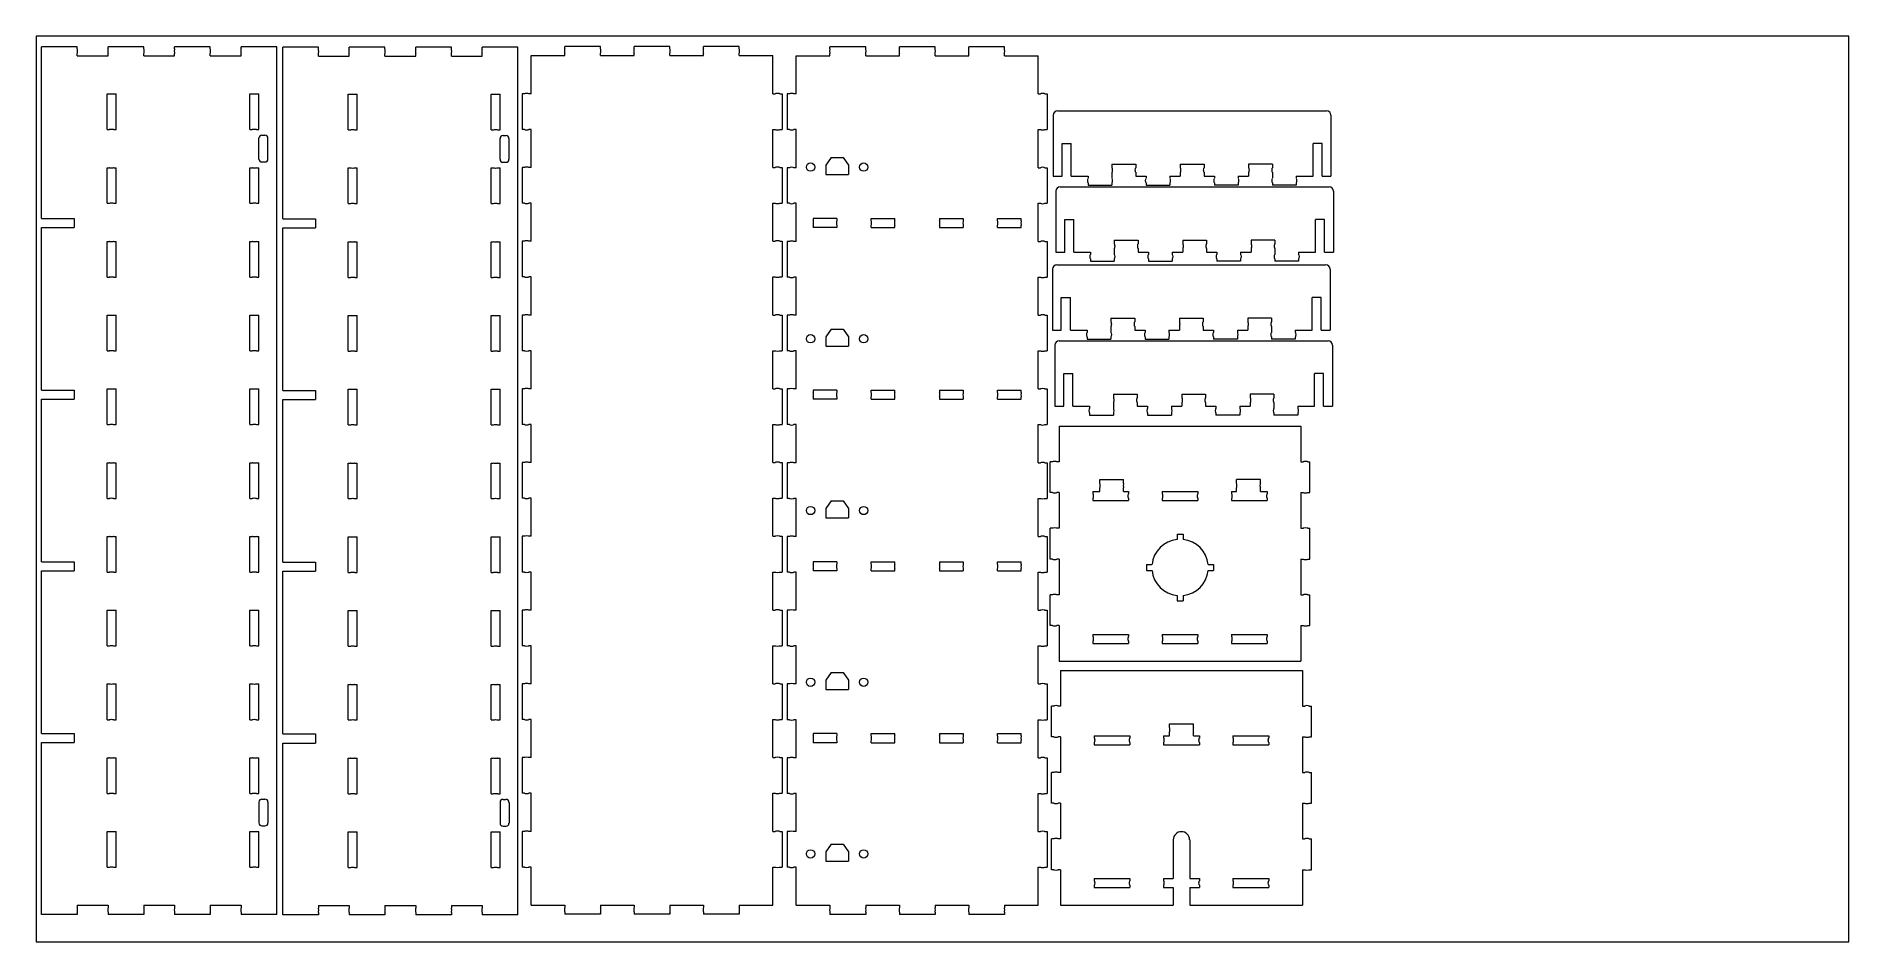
# Paper-space layout '1 Charger - V1' of a CAD drawing. Header units: inches. Extents: x 0 to 24, y 0 to 12.
# The model-space entities are those that its viewports show. They can reach past a viewport. Long polylines and large blocks are cut down to what shows.
import ezdxf

# ---------------------------------------------------------------- set-up
doc = ezdxf.new("R2010")
doc.units = ezdxf.units.IN
doc.header["$LTSCALE"] = 0.5
doc.header["$MEASUREMENT"] = 0
doc.layers.add('Visible', color=1, linetype='Continuous', lineweight=13)

msp = doc.modelspace()

# ---------------------------------------------------------------- linework, layer by layer
at = {"layer": 'Visible'}
for p, q in [((1.047, 11.861), (0.575, 11.861)), ((0.575, 9.586), (0.575, 11.861)), ((1.047, 11.832), (1.047, 11.861)), ((1.047, 11.741), (1.047, 11.773)), ((1.455, 11.832), (1.455, 11.861)), ((1.928, 11.861), (1.455, 11.861)), ((1.455, 11.741), (1.455, 11.773)), ((1.928, 11.832), (1.928, 11.861)), ((1.928, 11.741), (1.928, 11.773)), ((2.336, 11.832), (2.336, 11.861)), ((2.808, 11.861), (2.336, 11.861)), ((2.336, 11.741), (2.336, 11.773)), ((2.808, 11.832), (2.808, 11.861)), ((2.808, 11.741), (2.808, 11.773)), ((3.217, 11.832), (3.217, 11.861)), ((3.689, 11.861), (3.217, 11.861)), ((3.217, 11.741), (3.217, 11.773)), ((3.689, 0.363), (3.689, 11.861)), ((4.24, 11.857), (3.768, 11.857)), ((3.768, 9.581), (3.768, 11.857)), ((4.24, 11.827), (4.24, 11.857)), ((4.24, 11.737), (4.24, 11.768)), ((4.648, 11.827), (4.648, 11.857)), ((5.121, 11.857), (4.648, 11.857)), ((4.648, 11.737), (4.648, 11.768)), ((5.121, 11.827), (5.121, 11.857)), ((5.121, 11.737), (5.121, 11.768)), ((5.529, 11.827), (5.529, 11.857)), ((6.001, 11.857), (5.529, 11.857)), ((5.529, 11.737), (5.529, 11.768)), ((6.001, 11.827), (6.001, 11.857)), ((6.001, 11.737), (6.001, 11.768)), ((6.409, 11.827), (6.409, 11.857)), ((6.882, 11.857), (6.409, 11.857)), ((6.409, 11.737), (6.409, 11.768)), ((6.882, 0.359), (6.882, 11.857)), ((7.504, 11.834), (7.504, 11.863)), ((7.976, 11.863), (7.504, 11.863)), ((7.504, 11.743), (7.504, 11.774)), ((7.976, 11.834), (7.976, 11.863)), ((7.976, 11.743), (7.976, 11.774)), ((8.422, 11.834), (8.422, 11.863)), ((8.894, 11.863), (8.422, 11.863)), ((8.422, 11.743), (8.422, 11.774)), ((8.894, 11.834), (8.894, 11.863)), ((8.894, 11.743), (8.894, 11.774)), ((9.34, 11.834), (9.34, 11.863)), ((9.813, 11.863), (9.34, 11.863)), ((9.34, 11.743), (9.34, 11.774)), ((9.813, 11.834), (9.813, 11.863)), ((9.813, 11.743), (9.813, 11.774)), ((11.014, 11.831), (11.014, 11.861)), ((11.487, 11.861), (11.014, 11.861)), ((11.014, 11.741), (11.014, 11.772)), ((11.487, 11.831), (11.487, 11.861)), ((11.487, 11.741), (11.487, 11.772)), ((11.933, 11.831), (11.933, 11.861)), ((12.405, 11.861), (11.933, 11.861)), ((11.933, 11.741), (11.933, 11.772)), ((12.405, 11.831), (12.405, 11.861)), ((12.405, 11.741), (12.405, 11.772)), ((12.851, 11.831), (12.851, 11.861)), ((13.323, 11.861), (12.851, 11.861)), ((12.851, 11.741), (12.851, 11.772)), ((13.323, 11.831), (13.323, 11.861)), ((13.323, 11.741), (13.323, 11.772)), ((1.047, 11.741), (1.455, 11.741)), ((1.928, 11.741), (2.336, 11.741)), ((2.808, 11.741), (3.217, 11.741)), ((4.24, 11.737), (4.648, 11.737)), ((5.121, 11.737), (5.529, 11.737)), ((6.001, 11.737), (6.409, 11.737)), ((7.058, 11.238), (7.058, 11.743)), ((7.058, 11.743), (7.504, 11.743)), ((7.976, 11.743), (8.422, 11.743)), ((8.894, 11.743), (9.34, 11.743)), ((9.813, 11.743), (10.258, 11.743)), ((10.258, 11.238), (10.258, 11.743)), ((10.568, 11.236), (10.568, 11.741)), ((10.568, 11.741), (11.014, 11.741)), ((11.487, 11.741), (11.933, 11.741)), ((12.405, 11.741), (12.851, 11.741)), ((13.323, 11.741), (13.769, 11.741)), ((13.769, 11.236), (13.769, 11.741)), ((1.441, 11.236), (1.472, 11.236)), ((1.441, 10.764), (1.441, 11.236)), ((1.531, 11.236), (1.561, 11.236)), ((1.561, 10.764), (1.561, 11.236)), ((3.333, 11.236), (3.363, 11.236)), ((3.333, 10.764), (3.333, 11.236)), ((3.422, 11.236), (3.453, 11.236)), ((3.453, 10.764), (3.453, 11.236)), ((4.634, 11.232), (4.664, 11.232)), ((4.634, 10.759), (4.634, 11.232)), ((4.723, 11.232), (4.754, 11.232)), ((4.754, 10.759), (4.754, 11.232)), ((6.526, 11.232), (6.556, 11.232)), ((6.526, 10.759), (6.526, 11.232)), ((6.615, 11.232), (6.646, 11.232)), ((6.646, 10.759), (6.646, 11.232)), ((6.938, 11.238), (6.938, 10.765)), ((6.967, 11.238), (6.938, 11.238)), ((7.058, 11.238), (7.026, 11.238)), ((10.258, 11.238), (10.29, 11.238)), ((10.349, 11.238), (10.379, 11.238)), ((10.379, 11.238), (10.379, 10.765)), ((10.448, 11.236), (10.448, 10.763)), ((10.478, 11.236), (10.448, 11.236)), ((10.568, 11.236), (10.537, 11.236)), ((13.769, 11.236), (13.801, 11.236)), ((13.86, 11.236), (13.889, 11.236)), ((13.889, 11.236), (13.889, 10.763)), ((13.971, 10.954), (13.971, 10.147)), ((14.03, 11.013), (17.589, 11.013)), ((17.648, 10.954), (17.648, 10.147)), ((1.441, 10.764), (1.472, 10.764)), ((1.531, 10.764), (1.561, 10.764)), ((3.333, 10.764), (3.363, 10.764)), ((3.422, 10.764), (3.453, 10.764)), ((3.453, 10.373), (3.453, 10.649)), ((3.492, 10.688), (3.532, 10.688)), ((3.571, 10.373), (3.571, 10.649)), ((4.634, 10.759), (4.664, 10.759)), ((4.723, 10.759), (4.754, 10.759)), ((6.526, 10.759), (6.556, 10.759)), ((6.615, 10.759), (6.646, 10.759)), ((6.646, 10.369), (6.646, 10.644)), ((6.685, 10.684), (6.724, 10.684)), ((6.764, 10.369), (6.764, 10.644)), ((6.967, 10.765), (6.938, 10.765)), ((7.058, 10.765), (7.026, 10.765)), ((7.058, 10.26), (7.058, 10.765)), ((10.258, 10.765), (10.29, 10.765)), ((10.258, 10.26), (10.258, 10.765)), ((10.349, 10.765), (10.379, 10.765)), ((10.478, 10.763), (10.448, 10.763)), ((10.568, 10.763), (10.537, 10.763)), ((10.568, 10.258), (10.568, 10.763)), ((13.769, 10.763), (13.801, 10.763)), ((13.769, 10.258), (13.769, 10.763)), ((13.86, 10.763), (13.889, 10.763)), ((14.089, 10.58), (14.209, 10.58)), ((14.089, 10.147), (14.089, 10.58)), ((14.209, 10.147), (14.209, 10.58)), ((17.53, 10.58), (17.41, 10.58)), ((17.41, 10.147), (17.41, 10.58)), ((17.53, 10.147), (17.53, 10.58)), ((3.492, 10.334), (3.532, 10.334)), ((6.685, 10.33), (6.724, 10.33)), ((11.03, 10.395), (10.959, 10.293)), ((11.03, 10.395), (11.187, 10.395)), ((11.187, 10.395), (11.258, 10.293)), ((1.441, 10.258), (1.472, 10.258)), ((1.441, 9.786), (1.441, 10.258)), ((1.531, 10.258), (1.561, 10.258)), ((1.561, 9.786), (1.561, 10.258)), ((3.333, 10.258), (3.363, 10.258)), ((3.333, 9.786), (3.333, 10.258)), ((3.422, 10.258), (3.453, 10.258)), ((3.453, 9.786), (3.453, 10.258)), ((4.634, 10.254), (4.664, 10.254)), ((4.634, 9.782), (4.634, 10.254)), ((4.723, 10.254), (4.754, 10.254)), ((4.754, 9.782), (4.754, 10.254)), ((6.526, 10.254), (6.556, 10.254)), ((6.526, 9.782), (6.526, 10.254)), ((6.615, 10.254), (6.646, 10.254)), ((6.646, 9.782), (6.646, 10.254)), ((6.938, 10.26), (6.938, 9.788)), ((6.967, 10.26), (6.938, 10.26)), ((7.058, 10.26), (7.026, 10.26)), ((10.258, 10.26), (10.29, 10.26)), ((10.349, 10.26), (10.379, 10.26)), ((10.379, 10.26), (10.379, 9.788)), ((10.448, 10.258), (10.448, 9.786)), ((10.478, 10.258), (10.448, 10.258)), ((10.568, 10.258), (10.537, 10.258)), ((10.959, 10.293), (10.959, 10.169)), ((10.959, 10.169), (11.258, 10.169)), ((11.258, 10.293), (11.258, 10.169)), ((13.769, 10.258), (13.801, 10.258)), ((13.86, 10.258), (13.889, 10.258)), ((13.889, 10.258), (13.889, 9.786)), ((13.971, 10.147), (14.089, 10.147)), ((14.209, 10.147), (14.432, 10.147)), ((14.432, 10.147), (14.432, 10.117)), ((14.747, 10.305), (15.062, 10.305)), ((14.747, 10.305), (14.747, 10.256)), ((14.747, 10.197), (14.747, 10.117)), ((15.062, 10.305), (15.062, 10.256)), ((15.062, 10.197), (15.062, 10.147)), ((15.062, 10.147), (15.199, 10.147)), ((15.199, 10.147), (15.199, 10.117)), ((15.514, 10.147), (15.514, 10.117)), ((15.514, 10.147), (15.652, 10.147)), ((15.652, 10.305), (15.967, 10.305)), ((15.652, 10.305), (15.652, 10.256)), ((15.652, 10.197), (15.652, 10.147)), ((15.967, 10.305), (15.967, 10.256)), ((15.967, 10.197), (15.967, 10.147)), ((15.967, 10.147), (16.105, 10.147)), ((16.105, 10.147), (16.105, 10.117)), ((16.42, 10.147), (16.42, 10.117)), ((16.42, 10.147), (16.558, 10.147)), ((16.873, 10.305), (16.558, 10.305)), ((16.558, 10.305), (16.558, 10.256)), ((16.558, 10.197), (16.558, 10.147)), ((16.873, 10.305), (16.873, 10.256)), ((16.873, 10.197), (16.873, 10.117)), ((17.188, 10.147), (17.188, 10.117)), ((17.188, 10.147), (17.41, 10.147)), ((17.53, 10.147), (17.648, 10.147)), ((14.004, 9.946), (14.004, 9.139)), ((14.063, 10.005), (17.622, 10.005)), ((14.432, 10.058), (14.432, 10.027)), ((14.432, 10.027), (14.747, 10.027)), ((14.747, 10.058), (14.747, 10.027)), ((15.199, 10.058), (15.199, 10.027)), ((15.199, 10.027), (15.514, 10.027)), ((15.514, 10.058), (15.514, 10.027)), ((16.105, 10.058), (16.105, 10.027)), ((16.42, 10.027), (16.105, 10.027)), ((16.42, 10.058), (16.42, 10.027)), ((16.873, 10.058), (16.873, 10.027)), ((17.188, 10.027), (16.873, 10.027)), ((17.188, 10.058), (17.188, 10.027)), ((17.681, 9.946), (17.681, 9.139)), ((1.441, 9.786), (1.472, 9.786)), ((1.531, 9.786), (1.561, 9.786)), ((3.333, 9.786), (3.363, 9.786)), ((3.422, 9.786), (3.453, 9.786)), ((4.634, 9.782), (4.664, 9.782)), ((4.723, 9.782), (4.754, 9.782)), ((6.526, 9.782), (6.556, 9.782)), ((6.615, 9.782), (6.646, 9.782)), ((6.967, 9.788), (6.938, 9.788)), ((7.058, 9.788), (7.026, 9.788)), ((7.058, 9.283), (7.058, 9.788)), ((10.258, 9.788), (10.29, 9.788)), ((10.258, 9.283), (10.258, 9.788)), ((10.349, 9.788), (10.379, 9.788)), ((10.478, 9.786), (10.448, 9.786)), ((10.568, 9.786), (10.537, 9.786)), ((10.568, 9.281), (10.568, 9.786)), ((13.769, 9.786), (13.801, 9.786)), ((13.769, 9.281), (13.769, 9.786)), ((13.86, 9.786), (13.889, 9.786)), ((0.575, 9.586), (1.008, 9.586)), ((0.575, 7.31), (0.575, 9.465)), ((0.575, 9.465), (1.008, 9.465)), ((1.008, 9.586), (1.008, 9.465)), ((3.768, 9.581), (4.201, 9.581)), ((3.768, 7.306), (3.768, 9.461)), ((3.768, 9.461), (4.201, 9.461)), ((4.201, 9.581), (4.201, 9.461)), ((11.106, 9.585), (10.791, 9.585)), ((10.791, 9.585), (10.791, 9.555)), ((10.791, 9.496), (10.791, 9.465)), ((11.106, 9.465), (10.791, 9.465)), ((11.106, 9.585), (11.106, 9.555)), ((11.106, 9.496), (11.106, 9.465)), ((11.559, 9.585), (11.873, 9.585)), ((11.559, 9.555), (11.559, 9.585)), ((11.559, 9.465), (11.559, 9.496)), ((11.559, 9.465), (11.873, 9.465)), ((11.873, 9.555), (11.873, 9.585)), ((11.873, 9.465), (11.873, 9.496)), ((12.464, 9.585), (12.779, 9.585)), ((12.464, 9.585), (12.464, 9.555)), ((12.464, 9.496), (12.464, 9.465)), ((12.464, 9.465), (12.779, 9.465)), ((12.779, 9.585), (12.779, 9.555)), ((12.779, 9.496), (12.779, 9.465)), ((13.232, 9.585), (13.547, 9.585)), ((13.232, 9.555), (13.232, 9.585)), ((13.232, 9.465), (13.232, 9.496)), ((13.232, 9.465), (13.547, 9.465)), ((13.547, 9.555), (13.547, 9.585)), ((13.547, 9.465), (13.547, 9.496)), ((14.122, 9.572), (14.242, 9.572)), ((14.122, 9.139), (14.122, 9.572)), ((14.242, 9.139), (14.242, 9.572)), ((17.563, 9.572), (17.442, 9.572)), ((17.442, 9.139), (17.442, 9.572)), ((17.563, 9.139), (17.563, 9.572)), ((1.441, 9.281), (1.472, 9.281)), ((1.441, 8.808), (1.441, 9.281)), ((1.531, 9.281), (1.561, 9.281)), ((1.561, 8.808), (1.561, 9.281)), ((3.333, 9.281), (3.363, 9.281)), ((3.333, 8.808), (3.333, 9.281)), ((3.422, 9.281), (3.453, 9.281)), ((3.453, 8.808), (3.453, 9.281)), ((4.634, 9.277), (4.664, 9.277)), ((4.634, 8.804), (4.634, 9.277)), ((4.723, 9.277), (4.754, 9.277)), ((4.754, 8.804), (4.754, 9.277)), ((6.526, 9.277), (6.556, 9.277)), ((6.526, 8.804), (6.526, 9.277)), ((6.615, 9.277), (6.646, 9.277)), ((6.646, 8.804), (6.646, 9.277)), ((6.938, 9.283), (6.938, 8.81)), ((6.967, 9.283), (6.938, 9.283)), ((7.058, 9.283), (7.026, 9.283)), ((10.258, 9.283), (10.29, 9.283)), ((10.349, 9.283), (10.379, 9.283)), ((10.379, 9.283), (10.379, 8.81)), ((10.448, 9.281), (10.448, 8.808)), ((10.478, 9.281), (10.448, 9.281)), ((10.568, 9.281), (10.537, 9.281)), ((13.769, 9.281), (13.801, 9.281)), ((13.86, 9.281), (13.889, 9.281)), ((13.889, 9.281), (13.889, 8.808)), ((14.004, 9.139), (14.122, 9.139)), ((14.242, 9.139), (14.464, 9.139)), ((14.464, 9.139), (14.464, 9.109)), ((14.779, 9.297), (15.094, 9.297)), ((14.779, 9.297), (14.779, 9.248)), ((14.779, 9.188), (14.779, 9.109)), ((15.094, 9.297), (15.094, 9.248)), ((15.094, 9.188), (15.094, 9.139)), ((15.094, 9.139), (15.232, 9.139)), ((15.232, 9.139), (15.232, 9.109)), ((15.547, 9.139), (15.547, 9.109)), ((15.547, 9.139), (15.685, 9.139)), ((15.685, 9.297), (16, 9.297)), ((15.685, 9.297), (15.685, 9.248)), ((15.685, 9.188), (15.685, 9.139)), ((16, 9.297), (16, 9.248)), ((16, 9.188), (16, 9.139)), ((16, 9.139), (16.137, 9.139)), ((16.137, 9.139), (16.137, 9.109)), ((16.452, 9.139), (16.452, 9.109)), ((16.452, 9.139), (16.59, 9.139)), ((16.905, 9.297), (16.59, 9.297)), ((16.59, 9.297), (16.59, 9.248)), ((16.59, 9.188), (16.59, 9.139)), ((16.905, 9.297), (16.905, 9.248)), ((16.905, 9.188), (16.905, 9.109)), ((17.22, 9.139), (17.22, 9.109)), ((17.22, 9.139), (17.442, 9.139)), ((17.563, 9.139), (17.681, 9.139)), ((13.959, 8.913), (13.959, 8.106)), ((14.018, 8.972), (17.577, 8.972)), ((14.464, 9.05), (14.464, 9.019)), ((14.464, 9.019), (14.779, 9.019)), ((14.779, 9.05), (14.779, 9.019)), ((15.232, 9.05), (15.232, 9.019)), ((15.232, 9.019), (15.547, 9.019)), ((15.547, 9.05), (15.547, 9.019)), ((16.137, 9.05), (16.137, 9.019)), ((16.452, 9.019), (16.137, 9.019)), ((16.452, 9.05), (16.452, 9.019)), ((16.905, 9.05), (16.905, 9.019)), ((17.22, 9.019), (16.905, 9.019)), ((17.22, 9.05), (17.22, 9.019)), ((17.636, 8.913), (17.636, 8.106)), ((1.441, 8.808), (1.472, 8.808)), ((1.531, 8.808), (1.561, 8.808)), ((3.333, 8.808), (3.363, 8.808)), ((3.422, 8.808), (3.453, 8.808)), ((4.634, 8.804), (4.664, 8.804)), ((4.723, 8.804), (4.754, 8.804)), ((6.526, 8.804), (6.556, 8.804)), ((6.615, 8.804), (6.646, 8.804)), ((6.967, 8.81), (6.938, 8.81)), ((7.058, 8.81), (7.026, 8.81)), ((7.058, 8.305), (7.058, 8.81)), ((10.258, 8.81), (10.29, 8.81)), ((10.258, 8.305), (10.258, 8.81)), ((10.349, 8.81), (10.379, 8.81)), ((10.478, 8.808), (10.448, 8.808)), ((10.568, 8.808), (10.537, 8.808)), ((10.568, 8.303), (10.568, 8.808)), ((13.769, 8.808), (13.801, 8.808)), ((13.769, 8.303), (13.769, 8.808)), ((13.86, 8.808), (13.889, 8.808)), ((14.077, 8.539), (14.197, 8.539)), ((14.077, 8.106), (14.077, 8.539)), ((14.197, 8.106), (14.197, 8.539)), ((17.518, 8.539), (17.398, 8.539)), ((17.398, 8.106), (17.398, 8.539)), ((17.518, 8.106), (17.518, 8.539)), ((1.441, 8.303), (1.472, 8.303)), ((1.441, 7.831), (1.441, 8.303)), ((1.531, 8.303), (1.561, 8.303)), ((1.561, 7.831), (1.561, 8.303)), ((3.333, 8.303), (3.363, 8.303)), ((3.333, 7.831), (3.333, 8.303)), ((3.422, 8.303), (3.453, 8.303)), ((3.453, 7.831), (3.453, 8.303)), ((4.634, 8.299), (4.664, 8.299)), ((4.634, 7.827), (4.634, 8.299)), ((4.723, 8.299), (4.754, 8.299)), ((4.754, 7.827), (4.754, 8.299)), ((6.526, 8.299), (6.556, 8.299)), ((6.526, 7.827), (6.526, 8.299)), ((6.615, 8.299), (6.646, 8.299)), ((6.646, 7.827), (6.646, 8.299)), ((6.938, 8.305), (6.938, 7.833)), ((6.967, 8.305), (6.938, 8.305)), ((7.058, 8.305), (7.026, 8.305)), ((10.258, 8.305), (10.29, 8.305)), ((10.349, 8.305), (10.379, 8.305)), ((10.379, 8.305), (10.379, 7.833)), ((10.448, 8.303), (10.448, 7.831)), ((10.478, 8.303), (10.448, 8.303)), ((10.568, 8.303), (10.537, 8.303)), ((13.769, 8.303), (13.801, 8.303)), ((13.86, 8.303), (13.889, 8.303)), ((13.889, 8.303), (13.889, 7.831)), ((14.735, 8.264), (15.05, 8.264)), ((14.735, 8.264), (14.735, 8.215)), ((15.05, 8.264), (15.05, 8.215)), ((15.64, 8.264), (15.955, 8.264)), ((15.64, 8.264), (15.64, 8.215)), ((15.955, 8.264), (15.955, 8.215)), ((16.861, 8.264), (16.546, 8.264)), ((16.546, 8.264), (16.546, 8.215)), ((16.861, 8.264), (16.861, 8.215)), ((11.03, 8.12), (10.959, 8.017)), ((10.959, 8.017), (10.959, 7.893)), ((11.03, 8.12), (11.187, 8.12)), ((11.187, 8.12), (11.258, 8.017)), ((11.258, 8.017), (11.258, 7.893)), ((13.959, 8.106), (14.077, 8.106)), ((14.051, 7.964), (17.61, 7.964)), ((14.197, 8.106), (14.42, 8.106)), ((14.42, 8.106), (14.42, 8.076)), ((14.42, 8.017), (14.42, 7.986)), ((14.42, 7.986), (14.735, 7.986)), ((14.735, 8.155), (14.735, 8.076)), ((14.735, 8.017), (14.735, 7.986)), ((15.05, 8.155), (15.05, 8.106)), ((15.05, 8.106), (15.187, 8.106)), ((15.187, 8.106), (15.187, 8.076)), ((15.187, 8.017), (15.187, 7.986)), ((15.187, 7.986), (15.502, 7.986)), ((15.502, 8.106), (15.502, 8.076)), ((15.502, 8.106), (15.64, 8.106)), ((15.502, 8.017), (15.502, 7.986)), ((15.64, 8.155), (15.64, 8.106)), ((15.955, 8.155), (15.955, 8.106)), ((15.955, 8.106), (16.093, 8.106)), ((16.093, 8.106), (16.093, 8.076)), ((16.093, 8.017), (16.093, 7.986)), ((16.408, 7.986), (16.093, 7.986)), ((16.408, 8.106), (16.408, 8.076)), ((16.408, 8.106), (16.546, 8.106)), ((16.408, 8.017), (16.408, 7.986)), ((16.546, 8.155), (16.546, 8.106)), ((16.861, 8.155), (16.861, 8.076)), ((16.861, 8.017), (16.861, 7.986)), ((17.176, 7.986), (16.861, 7.986)), ((17.176, 8.106), (17.176, 8.076)), ((17.176, 8.106), (17.398, 8.106)), ((17.176, 8.017), (17.176, 7.986)), ((17.518, 8.106), (17.636, 8.106)), ((1.441, 7.831), (1.472, 7.831)), ((1.531, 7.831), (1.561, 7.831)), ((3.333, 7.831), (3.363, 7.831)), ((3.422, 7.831), (3.453, 7.831)), ((4.634, 7.827), (4.664, 7.827)), ((4.723, 7.827), (4.754, 7.827)), ((6.526, 7.827), (6.556, 7.827)), ((6.615, 7.827), (6.646, 7.827)), ((6.967, 7.833), (6.938, 7.833)), ((7.058, 7.833), (7.026, 7.833)), ((7.058, 7.328), (7.058, 7.833)), ((10.258, 7.833), (10.29, 7.833)), ((10.258, 7.328), (10.258, 7.833)), ((10.349, 7.833), (10.379, 7.833)), ((10.478, 7.831), (10.448, 7.831)), ((10.568, 7.831), (10.537, 7.831)), ((10.568, 7.326), (10.568, 7.831)), ((10.959, 7.893), (11.258, 7.893)), ((13.769, 7.831), (13.801, 7.831)), ((13.769, 7.326), (13.769, 7.831)), ((13.86, 7.831), (13.889, 7.831)), ((13.992, 7.905), (13.992, 7.098)), ((17.669, 7.905), (17.669, 7.098)), ((14.11, 7.531), (14.23, 7.531)), ((14.11, 7.098), (14.11, 7.531)), ((14.23, 7.098), (14.23, 7.531)), ((17.551, 7.531), (17.431, 7.531)), ((17.431, 7.098), (17.431, 7.531)), ((17.551, 7.098), (17.551, 7.531)), ((0.575, 7.31), (1.008, 7.31)), ((1.008, 7.31), (1.008, 7.19)), ((1.441, 7.326), (1.472, 7.326)), ((1.441, 6.853), (1.441, 7.326)), ((1.531, 7.326), (1.561, 7.326)), ((1.561, 6.853), (1.561, 7.326)), ((3.333, 7.326), (3.363, 7.326)), ((3.333, 6.853), (3.333, 7.326)), ((3.422, 7.326), (3.453, 7.326)), ((3.453, 6.853), (3.453, 7.326)), ((3.768, 7.306), (4.201, 7.306)), ((4.201, 7.306), (4.201, 7.186)), ((4.634, 7.322), (4.664, 7.322)), ((4.634, 6.849), (4.634, 7.322)), ((4.723, 7.322), (4.754, 7.322)), ((4.754, 6.849), (4.754, 7.322)), ((6.526, 7.322), (6.556, 7.322)), ((6.526, 6.849), (6.526, 7.322)), ((6.615, 7.322), (6.646, 7.322)), ((6.646, 6.849), (6.646, 7.322)), ((6.938, 7.328), (6.938, 6.855)), ((6.967, 7.328), (6.938, 7.328)), ((7.058, 7.328), (7.026, 7.328)), ((10.258, 7.328), (10.29, 7.328)), ((10.349, 7.328), (10.379, 7.328)), ((10.379, 7.328), (10.379, 6.855)), ((10.448, 7.326), (10.448, 6.853)), ((10.478, 7.326), (10.448, 7.326)), ((10.568, 7.326), (10.537, 7.326)), ((11.106, 7.31), (10.791, 7.31)), ((10.791, 7.31), (10.791, 7.279)), ((10.791, 7.22), (10.791, 7.19)), ((11.106, 7.31), (11.106, 7.279)), ((11.106, 7.22), (11.106, 7.19)), ((11.559, 7.31), (11.873, 7.31)), ((11.559, 7.279), (11.559, 7.31)), ((11.559, 7.19), (11.559, 7.22)), ((11.873, 7.279), (11.873, 7.31)), ((11.873, 7.19), (11.873, 7.22)), ((12.464, 7.31), (12.779, 7.31)), ((12.464, 7.31), (12.464, 7.279)), ((12.464, 7.22), (12.464, 7.19)), ((12.779, 7.31), (12.779, 7.279)), ((12.779, 7.22), (12.779, 7.19)), ((13.232, 7.31), (13.547, 7.31)), ((13.232, 7.279), (13.232, 7.31)), ((13.232, 7.19), (13.232, 7.22)), ((13.547, 7.279), (13.547, 7.31)), ((13.547, 7.19), (13.547, 7.22)), ((13.769, 7.326), (13.801, 7.326)), ((13.86, 7.326), (13.889, 7.326)), ((13.889, 7.326), (13.889, 6.853)), ((14.767, 7.256), (15.082, 7.256)), ((14.767, 7.256), (14.767, 7.206)), ((15.082, 7.256), (15.082, 7.206)), ((15.673, 7.256), (15.988, 7.256)), ((15.673, 7.256), (15.673, 7.206)), ((15.988, 7.256), (15.988, 7.206)), ((16.893, 7.256), (16.578, 7.256)), ((16.578, 7.256), (16.578, 7.206)), ((16.893, 7.256), (16.893, 7.206)), ((0.575, 5.034), (0.575, 7.19)), ((0.575, 7.19), (1.008, 7.19)), ((3.768, 5.03), (3.768, 7.186)), ((3.768, 7.186), (4.201, 7.186)), ((11.106, 7.19), (10.791, 7.19)), ((11.559, 7.19), (11.873, 7.19)), ((12.464, 7.19), (12.779, 7.19)), ((13.232, 7.19), (13.547, 7.19)), ((13.992, 7.098), (14.11, 7.098)), ((14.23, 7.098), (14.452, 7.098)), ((14.452, 7.098), (14.452, 7.068)), ((14.452, 7.009), (14.452, 6.978)), ((14.452, 6.978), (14.767, 6.978)), ((14.767, 7.147), (14.767, 7.068)), ((14.767, 7.009), (14.767, 6.978)), ((15.082, 7.147), (15.082, 7.098)), ((15.082, 7.098), (15.22, 7.098)), ((15.22, 7.098), (15.22, 7.068)), ((15.22, 7.009), (15.22, 6.978)), ((15.22, 6.978), (15.535, 6.978)), ((15.535, 7.098), (15.535, 7.068)), ((15.535, 7.098), (15.673, 7.098)), ((15.535, 7.009), (15.535, 6.978)), ((15.673, 7.147), (15.673, 7.098)), ((15.988, 7.147), (15.988, 7.098)), ((15.988, 7.098), (16.125, 7.098)), ((16.125, 7.098), (16.125, 7.068)), ((16.125, 7.009), (16.125, 6.978)), ((16.44, 6.978), (16.125, 6.978)), ((16.44, 7.098), (16.44, 7.068)), ((16.44, 7.098), (16.578, 7.098)), ((16.44, 7.009), (16.44, 6.978)), ((16.578, 7.147), (16.578, 7.098)), ((16.893, 7.147), (16.893, 7.068)), ((16.893, 7.009), (16.893, 6.978)), ((17.208, 6.978), (16.893, 6.978)), ((17.208, 7.098), (17.208, 7.068)), ((17.208, 7.098), (17.431, 7.098)), ((17.208, 7.009), (17.208, 6.978)), ((17.551, 7.098), (17.669, 7.098)), ((1.441, 6.853), (1.472, 6.853)), ((1.531, 6.853), (1.561, 6.853)), ((3.333, 6.853), (3.363, 6.853)), ((3.422, 6.853), (3.453, 6.853)), ((4.634, 6.849), (4.664, 6.849)), ((4.723, 6.849), (4.754, 6.849)), ((6.526, 6.849), (6.556, 6.849)), ((6.615, 6.849), (6.646, 6.849)), ((6.967, 6.855), (6.938, 6.855)), ((7.058, 6.855), (7.026, 6.855)), ((7.058, 6.35), (7.058, 6.855)), ((10.258, 6.855), (10.29, 6.855)), ((10.258, 6.35), (10.258, 6.855)), ((10.349, 6.855), (10.379, 6.855)), ((10.478, 6.853), (10.448, 6.853)), ((10.568, 6.853), (10.537, 6.853)), ((10.568, 6.348), (10.568, 6.853)), ((13.769, 6.853), (13.801, 6.853)), ((13.769, 6.348), (13.769, 6.853)), ((13.86, 6.853), (13.889, 6.853)), ((14.05, 6.832), (14.05, 6.36)), ((14.05, 6.832), (17.25, 6.832)), ((17.25, 6.832), (17.25, 6.36)), ((1.441, 6.348), (1.472, 6.348)), ((1.441, 5.876), (1.441, 6.348)), ((1.531, 6.348), (1.561, 6.348)), ((1.561, 5.876), (1.561, 6.348)), ((3.333, 6.348), (3.363, 6.348)), ((3.333, 5.876), (3.333, 6.348)), ((3.422, 6.348), (3.453, 6.348)), ((3.453, 5.876), (3.453, 6.348)), ((4.634, 6.344), (4.664, 6.344)), ((4.634, 5.872), (4.634, 6.344)), ((4.723, 6.344), (4.754, 6.344)), ((4.754, 5.872), (4.754, 6.344)), ((6.526, 6.344), (6.556, 6.344)), ((6.526, 5.872), (6.526, 6.344)), ((6.615, 6.344), (6.646, 6.344)), ((6.646, 5.872), (6.646, 6.344)), ((6.938, 6.35), (6.938, 5.878)), ((6.967, 6.35), (6.938, 6.35)), ((7.058, 6.35), (7.026, 6.35)), ((10.258, 6.35), (10.29, 6.35)), ((10.349, 6.35), (10.379, 6.35)), ((10.379, 6.35), (10.379, 5.878)), ((10.448, 6.348), (10.448, 5.876)), ((10.478, 6.348), (10.448, 6.348)), ((10.568, 6.348), (10.537, 6.348)), ((13.769, 6.348), (13.801, 6.348)), ((13.86, 6.348), (13.889, 6.348)), ((13.889, 6.348), (13.889, 5.876)), ((13.929, 5.952), (13.929, 6.36)), ((13.959, 6.36), (13.929, 6.36)), ((14.05, 6.36), (14.018, 6.36)), ((17.25, 6.36), (17.282, 6.36)), ((17.341, 6.36), (17.37, 6.36)), ((17.37, 5.952), (17.37, 6.36)), ((14.587, 6.124), (14.902, 6.124)), ((14.587, 6.074), (14.587, 6.124)), ((14.587, 5.966), (14.587, 6.015)), ((14.902, 6.074), (14.902, 6.124)), ((14.902, 5.966), (14.902, 6.015)), ((16.713, 6.124), (16.398, 6.124)), ((16.398, 6.074), (16.398, 6.124)), ((16.398, 5.966), (16.398, 6.015)), ((16.713, 6.074), (16.713, 6.124)), ((16.713, 5.966), (16.713, 6.015)), ((1.441, 5.876), (1.472, 5.876)), ((1.531, 5.876), (1.561, 5.876)), ((3.333, 5.876), (3.363, 5.876)), ((3.422, 5.876), (3.453, 5.876)), ((4.634, 5.872), (4.664, 5.872)), ((4.723, 5.872), (4.754, 5.872)), ((6.526, 5.872), (6.556, 5.872)), ((6.615, 5.872), (6.646, 5.872)), ((6.967, 5.878), (6.938, 5.878)), ((7.058, 5.878), (7.026, 5.878)), ((7.058, 5.373), (7.058, 5.878)), ((10.258, 5.878), (10.29, 5.878)), ((10.258, 5.373), (10.258, 5.878)), ((10.349, 5.878), (10.379, 5.878)), ((10.478, 5.876), (10.448, 5.876)), ((10.568, 5.876), (10.537, 5.876)), ((10.568, 5.371), (10.568, 5.876)), ((11.03, 5.844), (10.959, 5.742)), ((11.03, 5.844), (11.187, 5.844)), ((11.187, 5.844), (11.258, 5.742)), ((13.769, 5.876), (13.801, 5.876)), ((13.769, 5.371), (13.769, 5.876)), ((13.86, 5.876), (13.889, 5.876)), ((13.959, 5.952), (13.929, 5.952)), ((14.05, 5.952), (14.018, 5.952)), ((14.05, 5.952), (14.05, 5.479)), ((14.495, 5.966), (14.495, 5.936)), ((14.495, 5.966), (14.587, 5.966)), ((14.495, 5.877), (14.495, 5.846)), ((14.495, 5.846), (14.968, 5.846)), ((14.902, 5.966), (14.968, 5.966)), ((14.968, 5.966), (14.968, 5.936)), ((14.968, 5.877), (14.968, 5.846)), ((15.414, 5.966), (15.886, 5.966)), ((15.414, 5.966), (15.414, 5.936)), ((15.414, 5.877), (15.414, 5.846)), ((15.414, 5.846), (15.886, 5.846)), ((15.886, 5.966), (15.886, 5.936)), ((15.886, 5.877), (15.886, 5.846)), ((16.332, 5.966), (16.332, 5.936)), ((16.332, 5.966), (16.398, 5.966)), ((16.332, 5.877), (16.332, 5.846)), ((16.332, 5.846), (16.804, 5.846)), ((16.713, 5.966), (16.804, 5.966)), ((16.804, 5.966), (16.804, 5.936)), ((16.804, 5.877), (16.804, 5.846)), ((17.25, 5.952), (17.282, 5.952)), ((17.25, 5.952), (17.25, 5.479)), ((17.341, 5.952), (17.37, 5.952)), ((10.959, 5.742), (10.959, 5.618)), ((10.959, 5.618), (11.258, 5.618)), ((11.258, 5.742), (11.258, 5.618)), ((1.441, 5.371), (1.472, 5.371)), ((1.441, 4.898), (1.441, 5.371)), ((1.531, 5.371), (1.561, 5.371)), ((1.561, 4.898), (1.561, 5.371)), ((3.333, 5.371), (3.363, 5.371)), ((3.333, 4.898), (3.333, 5.371)), ((3.422, 5.371), (3.453, 5.371)), ((3.453, 4.898), (3.453, 5.371)), ((4.634, 5.366), (4.664, 5.366)), ((4.634, 4.894), (4.634, 5.366)), ((4.723, 5.366), (4.754, 5.366)), ((4.754, 4.894), (4.754, 5.366)), ((6.526, 5.366), (6.556, 5.366)), ((6.526, 4.894), (6.526, 5.366)), ((6.615, 5.366), (6.646, 5.366)), ((6.646, 4.894), (6.646, 5.366)), ((6.938, 5.373), (6.938, 4.9)), ((6.967, 5.373), (6.938, 5.373)), ((7.058, 5.373), (7.026, 5.373)), ((10.258, 5.373), (10.29, 5.373)), ((10.349, 5.373), (10.379, 5.373)), ((10.379, 5.373), (10.379, 4.9)), ((10.448, 5.371), (10.448, 4.898)), ((10.478, 5.371), (10.448, 5.371)), ((10.568, 5.371), (10.537, 5.371)), ((13.769, 5.371), (13.801, 5.371)), ((13.86, 5.371), (13.889, 5.371)), ((13.889, 5.371), (13.889, 4.898)), ((13.929, 5.071), (13.929, 5.479)), ((13.959, 5.479), (13.929, 5.479)), ((14.05, 5.479), (14.018, 5.479)), ((15.611, 5.403), (15.689, 5.403)), ((15.611, 5.403), (15.611, 5.332)), ((15.689, 5.403), (15.689, 5.332)), ((17.25, 5.479), (17.282, 5.479)), ((17.341, 5.479), (17.37, 5.479)), ((17.37, 5.071), (17.37, 5.479)), ((13.959, 5.071), (13.929, 5.071)), ((14.05, 5.071), (14.018, 5.071)), ((14.05, 5.071), (14.05, 4.599)), ((17.25, 5.071), (17.282, 5.071)), ((17.25, 5.071), (17.25, 4.599)), ((17.341, 5.071), (17.37, 5.071)), ((0.575, 5.034), (1.008, 5.034)), ((0.575, 2.759), (0.575, 4.914)), ((0.575, 4.914), (1.008, 4.914)), ((1.008, 5.034), (1.008, 4.914)), ((1.441, 4.898), (1.472, 4.898)), ((1.531, 4.898), (1.561, 4.898)), ((3.333, 4.898), (3.363, 4.898)), ((3.422, 4.898), (3.453, 4.898)), ((3.768, 5.03), (4.201, 5.03)), ((3.768, 2.754), (3.768, 4.91)), ((3.768, 4.91), (4.201, 4.91)), ((4.201, 5.03), (4.201, 4.91)), ((4.634, 4.894), (4.664, 4.894)), ((4.723, 4.894), (4.754, 4.894)), ((6.526, 4.894), (6.556, 4.894)), ((6.615, 4.894), (6.646, 4.894)), ((6.967, 4.9), (6.938, 4.9)), ((7.058, 4.9), (7.026, 4.9)), ((7.058, 4.395), (7.058, 4.9)), ((10.258, 4.9), (10.29, 4.9)), ((10.258, 4.395), (10.258, 4.9)), ((10.349, 4.9), (10.379, 4.9)), ((10.478, 4.898), (10.448, 4.898)), ((10.568, 4.898), (10.537, 4.898)), ((10.568, 4.393), (10.568, 4.898)), ((11.106, 5.034), (10.791, 5.034)), ((10.791, 5.034), (10.791, 5.004)), ((10.791, 4.945), (10.791, 4.914)), ((11.106, 4.914), (10.791, 4.914)), ((11.106, 5.034), (11.106, 5.004)), ((11.106, 4.945), (11.106, 4.914)), ((11.559, 5.034), (11.873, 5.034)), ((11.559, 5.004), (11.559, 5.034)), ((11.559, 4.914), (11.559, 4.945)), ((11.559, 4.914), (11.873, 4.914)), ((11.873, 5.004), (11.873, 5.034)), ((11.873, 4.914), (11.873, 4.945)), ((12.464, 5.034), (12.779, 5.034)), ((12.464, 5.034), (12.464, 5.004)), ((12.464, 4.945), (12.464, 4.914)), ((12.464, 4.914), (12.779, 4.914)), ((12.779, 5.034), (12.779, 5.004)), ((12.779, 4.945), (12.779, 4.914)), ((13.232, 5.034), (13.547, 5.034)), ((13.232, 5.004), (13.232, 5.034)), ((13.232, 4.914), (13.232, 4.945)), ((13.232, 4.914), (13.547, 4.914)), ((13.547, 5.004), (13.547, 5.034)), ((13.547, 4.914), (13.547, 4.945)), ((13.769, 4.898), (13.801, 4.898)), ((13.769, 4.393), (13.769, 4.898)), ((13.86, 4.898), (13.889, 4.898)), ((15.207, 5), (15.278, 5)), ((15.207, 5), (15.207, 4.921)), ((15.207, 4.921), (15.278, 4.921)), ((16.022, 5), (16.093, 5)), ((16.022, 4.921), (16.093, 4.921)), ((16.093, 5), (16.093, 4.921)), ((13.929, 4.191), (13.929, 4.599)), ((13.959, 4.599), (13.929, 4.599)), ((14.05, 4.599), (14.018, 4.599)), ((15.611, 4.588), (15.611, 4.517)), ((15.689, 4.588), (15.689, 4.517)), ((17.25, 4.599), (17.282, 4.599)), ((17.341, 4.599), (17.37, 4.599)), ((17.37, 4.191), (17.37, 4.599)), ((1.441, 4.393), (1.472, 4.393)), ((1.441, 3.921), (1.441, 4.393)), ((1.531, 4.393), (1.561, 4.393)), ((1.561, 3.921), (1.561, 4.393)), ((3.333, 4.393), (3.363, 4.393)), ((3.333, 3.921), (3.333, 4.393)), ((3.422, 4.393), (3.453, 4.393)), ((3.453, 3.921), (3.453, 4.393)), ((4.634, 4.389), (4.664, 4.389)), ((4.634, 3.917), (4.634, 4.389)), ((4.723, 4.389), (4.754, 4.389)), ((4.754, 3.917), (4.754, 4.389)), ((6.526, 4.389), (6.556, 4.389)), ((6.526, 3.917), (6.526, 4.389)), ((6.615, 4.389), (6.646, 4.389)), ((6.646, 3.917), (6.646, 4.389)), ((6.938, 4.395), (6.938, 3.923)), ((6.967, 4.395), (6.938, 4.395)), ((7.058, 4.395), (7.026, 4.395)), ((10.258, 4.395), (10.29, 4.395)), ((10.349, 4.395), (10.379, 4.395)), ((10.379, 4.395), (10.379, 3.923)), ((10.448, 4.393), (10.448, 3.921)), ((10.478, 4.393), (10.448, 4.393)), ((10.568, 4.393), (10.537, 4.393)), ((13.769, 4.393), (13.801, 4.393)), ((13.86, 4.393), (13.889, 4.393)), ((13.889, 4.393), (13.889, 3.921)), ((15.611, 4.517), (15.689, 4.517)), ((13.959, 4.191), (13.929, 4.191)), ((14.05, 4.191), (14.018, 4.191)), ((14.05, 4.191), (14.05, 3.718)), ((17.25, 4.191), (17.282, 4.191)), ((17.25, 4.191), (17.25, 3.718)), ((17.341, 4.191), (17.37, 4.191)), ((1.441, 3.921), (1.472, 3.921)), ((1.531, 3.921), (1.561, 3.921)), ((3.333, 3.921), (3.363, 3.921)), ((3.422, 3.921), (3.453, 3.921)), ((4.634, 3.917), (4.664, 3.917)), ((4.723, 3.917), (4.754, 3.917)), ((6.526, 3.917), (6.556, 3.917)), ((6.615, 3.917), (6.646, 3.917)), ((6.967, 3.923), (6.938, 3.923)), ((7.058, 3.923), (7.026, 3.923)), ((7.058, 3.418), (7.058, 3.923)), ((10.258, 3.923), (10.29, 3.923)), ((10.258, 3.418), (10.258, 3.923)), ((10.349, 3.923), (10.379, 3.923)), ((10.478, 3.921), (10.448, 3.921)), ((10.568, 3.921), (10.537, 3.921)), ((10.568, 3.416), (10.568, 3.921)), ((13.769, 3.921), (13.801, 3.921)), ((13.769, 3.416), (13.769, 3.921)), ((13.86, 3.921), (13.889, 3.921)), ((14.495, 4.074), (14.968, 4.074)), ((14.495, 4.074), (14.495, 4.044)), ((14.495, 3.985), (14.495, 3.954)), ((14.495, 3.954), (14.968, 3.954)), ((14.968, 4.074), (14.968, 4.044)), ((14.968, 3.985), (14.968, 3.954)), ((15.414, 4.074), (15.886, 4.074)), ((15.414, 4.074), (15.414, 4.044)), ((15.414, 3.985), (15.414, 3.954)), ((15.414, 3.954), (15.886, 3.954)), ((15.886, 4.074), (15.886, 4.044)), ((15.886, 3.985), (15.886, 3.954)), ((16.332, 4.074), (16.804, 4.074)), ((16.332, 4.074), (16.332, 4.044)), ((16.332, 3.985), (16.332, 3.954)), ((16.332, 3.954), (16.804, 3.954)), ((16.804, 4.074), (16.804, 4.044)), ((16.804, 3.985), (16.804, 3.954)), ((14.05, 3.718), (17.25, 3.718)), ((1.441, 3.416), (1.472, 3.416)), ((1.441, 2.943), (1.441, 3.416)), ((1.531, 3.416), (1.561, 3.416)), ((1.561, 2.943), (1.561, 3.416)), ((3.333, 3.416), (3.363, 3.416)), ((3.333, 2.943), (3.333, 3.416)), ((3.422, 3.416), (3.453, 3.416)), ((3.453, 2.943), (3.453, 3.416)), ((4.634, 3.411), (4.664, 3.411)), ((4.634, 2.939), (4.634, 3.411)), ((4.723, 3.411), (4.754, 3.411)), ((4.754, 2.939), (4.754, 3.411)), ((6.526, 3.411), (6.556, 3.411)), ((6.526, 2.939), (6.526, 3.411)), ((6.615, 3.411), (6.646, 3.411)), ((6.646, 2.939), (6.646, 3.411)), ((6.938, 3.418), (6.938, 2.945)), ((6.967, 3.418), (6.938, 3.418)), ((7.058, 3.418), (7.026, 3.418)), ((10.258, 3.418), (10.29, 3.418)), ((10.349, 3.418), (10.379, 3.418)), ((10.379, 3.418), (10.379, 2.945)), ((10.448, 3.416), (10.448, 2.943)), ((10.478, 3.416), (10.448, 3.416)), ((10.568, 3.416), (10.537, 3.416)), ((11.03, 3.569), (10.959, 3.466)), ((10.959, 3.466), (10.959, 3.342)), ((11.03, 3.569), (11.187, 3.569)), ((11.187, 3.569), (11.258, 3.466)), ((11.258, 3.466), (11.258, 3.342)), ((13.769, 3.416), (13.801, 3.416)), ((13.86, 3.416), (13.889, 3.416)), ((13.889, 3.416), (13.889, 2.943)), ((14.068, 3.597), (14.068, 3.124)), ((14.068, 3.597), (17.269, 3.597)), ((17.269, 3.597), (17.269, 3.124)), ((10.959, 3.342), (11.258, 3.342)), ((13.948, 2.716), (13.948, 3.124)), ((13.977, 3.124), (13.948, 3.124)), ((14.068, 3.124), (14.036, 3.124)), ((17.269, 3.124), (17.3, 3.124)), ((17.359, 3.124), (17.389, 3.124)), ((17.389, 2.716), (17.389, 3.124)), ((1.441, 2.943), (1.472, 2.943)), ((1.531, 2.943), (1.561, 2.943)), ((3.333, 2.943), (3.363, 2.943)), ((3.422, 2.943), (3.453, 2.943)), ((4.634, 2.939), (4.664, 2.939)), ((4.723, 2.939), (4.754, 2.939)), ((6.526, 2.939), (6.556, 2.939)), ((6.615, 2.939), (6.646, 2.939)), ((6.967, 2.945), (6.938, 2.945)), ((7.058, 2.945), (7.026, 2.945)), ((7.058, 2.44), (7.058, 2.945)), ((10.258, 2.945), (10.29, 2.945)), ((10.258, 2.44), (10.258, 2.945)), ((10.349, 2.945), (10.379, 2.945)), ((10.478, 2.943), (10.448, 2.943)), ((10.568, 2.943), (10.537, 2.943)), ((10.568, 2.438), (10.568, 2.943)), ((13.769, 2.943), (13.801, 2.943)), ((13.769, 2.438), (13.769, 2.943)), ((13.86, 2.943), (13.889, 2.943)), ((15.511, 2.888), (15.826, 2.888)), ((15.511, 2.839), (15.511, 2.888)), ((15.826, 2.839), (15.826, 2.888)), ((0.575, 2.759), (1.008, 2.759)), ((1.008, 2.759), (1.008, 2.639)), ((3.768, 2.754), (4.201, 2.754)), ((4.201, 2.754), (4.201, 2.634)), ((11.106, 2.759), (10.791, 2.759)), ((10.791, 2.759), (10.791, 2.728)), ((10.791, 2.669), (10.791, 2.638)), ((11.106, 2.759), (11.106, 2.728)), ((11.106, 2.669), (11.106, 2.638)), ((11.559, 2.759), (11.873, 2.759)), ((11.559, 2.728), (11.559, 2.759)), ((11.559, 2.638), (11.559, 2.669)), ((11.873, 2.728), (11.873, 2.759)), ((11.873, 2.638), (11.873, 2.669)), ((12.464, 2.759), (12.779, 2.759)), ((12.464, 2.759), (12.464, 2.728)), ((12.464, 2.669), (12.464, 2.638)), ((12.779, 2.759), (12.779, 2.728)), ((12.779, 2.669), (12.779, 2.638)), ((13.232, 2.759), (13.547, 2.759)), ((13.232, 2.728), (13.232, 2.759)), ((13.232, 2.638), (13.232, 2.669)), ((13.547, 2.728), (13.547, 2.759)), ((13.547, 2.638), (13.547, 2.669)), ((13.977, 2.716), (13.948, 2.716)), ((14.068, 2.716), (14.036, 2.716)), ((14.068, 2.716), (14.068, 2.244)), ((14.514, 2.731), (14.986, 2.731)), ((14.514, 2.731), (14.514, 2.7)), ((14.514, 2.641), (14.514, 2.611)), ((14.986, 2.731), (14.986, 2.7)), ((14.986, 2.641), (14.986, 2.611)), ((15.432, 2.731), (15.432, 2.7)), ((15.432, 2.731), (15.511, 2.731)), ((15.432, 2.641), (15.432, 2.611)), ((15.511, 2.731), (15.511, 2.78)), ((15.826, 2.731), (15.826, 2.78)), ((15.826, 2.731), (15.905, 2.731)), ((15.905, 2.731), (15.905, 2.7)), ((15.905, 2.641), (15.905, 2.611)), ((16.35, 2.731), (16.823, 2.731)), ((16.35, 2.731), (16.35, 2.7)), ((16.35, 2.641), (16.35, 2.611)), ((16.823, 2.731), (16.823, 2.7)), ((16.823, 2.641), (16.823, 2.611)), ((17.269, 2.716), (17.3, 2.716)), ((17.269, 2.716), (17.269, 2.244)), ((17.359, 2.716), (17.389, 2.716)), ((0.575, 0.363), (0.575, 2.639)), ((0.575, 2.639), (1.008, 2.639)), ((1.441, 2.438), (1.472, 2.438)), ((1.441, 1.966), (1.441, 2.438)), ((1.531, 2.438), (1.561, 2.438)), ((1.561, 1.966), (1.561, 2.438)), ((3.333, 2.438), (3.363, 2.438)), ((3.333, 1.966), (3.333, 2.438)), ((3.422, 2.438), (3.453, 2.438)), ((3.453, 1.966), (3.453, 2.438)), ((3.768, 0.359), (3.768, 2.634)), ((3.768, 2.634), (4.201, 2.634)), ((4.634, 2.434), (4.664, 2.434)), ((4.634, 1.961), (4.634, 2.434)), ((4.723, 2.434), (4.754, 2.434)), ((4.754, 1.961), (4.754, 2.434)), ((6.526, 2.434), (6.556, 2.434)), ((6.526, 1.961), (6.526, 2.434)), ((6.615, 2.434), (6.646, 2.434)), ((6.646, 1.961), (6.646, 2.434)), ((6.938, 2.44), (6.938, 1.968)), ((6.967, 2.44), (6.938, 2.44)), ((7.058, 2.44), (7.026, 2.44)), ((10.258, 2.44), (10.29, 2.44)), ((10.349, 2.44), (10.379, 2.44)), ((10.379, 2.44), (10.379, 1.968)), ((10.448, 2.438), (10.448, 1.966)), ((10.478, 2.438), (10.448, 2.438)), ((10.568, 2.438), (10.537, 2.438)), ((11.106, 2.638), (10.791, 2.638)), ((11.559, 2.638), (11.873, 2.638)), ((12.464, 2.638), (12.779, 2.638)), ((13.232, 2.638), (13.547, 2.638)), ((13.769, 2.438), (13.801, 2.438)), ((13.86, 2.438), (13.889, 2.438)), ((13.889, 2.438), (13.889, 1.966)), ((14.514, 2.611), (14.986, 2.611)), ((15.432, 2.611), (15.905, 2.611)), ((16.35, 2.611), (16.823, 2.611)), ((13.948, 1.836), (13.948, 2.244)), ((13.977, 2.244), (13.948, 2.244)), ((14.068, 2.244), (14.036, 2.244)), ((17.269, 2.244), (17.3, 2.244)), ((17.359, 2.244), (17.389, 2.244)), ((17.389, 1.836), (17.389, 2.244)), ((1.441, 1.966), (1.472, 1.966)), ((1.531, 1.966), (1.561, 1.966)), ((3.333, 1.966), (3.363, 1.966)), ((3.422, 1.966), (3.453, 1.966)), ((4.634, 1.961), (4.664, 1.961)), ((4.723, 1.961), (4.754, 1.961)), ((6.526, 1.961), (6.556, 1.961)), ((6.615, 1.961), (6.646, 1.961)), ((6.967, 1.968), (6.938, 1.968)), ((7.058, 1.968), (7.026, 1.968)), ((7.058, 1.463), (7.058, 1.968)), ((10.258, 1.968), (10.29, 1.968)), ((10.258, 1.463), (10.258, 1.968)), ((10.349, 1.968), (10.379, 1.968)), ((10.478, 1.966), (10.448, 1.966)), ((10.568, 1.966), (10.537, 1.966)), ((10.568, 1.46), (10.568, 1.966)), ((13.769, 1.966), (13.801, 1.966)), ((13.769, 1.46), (13.769, 1.966)), ((13.86, 1.966), (13.889, 1.966)), ((3.453, 1.851), (3.453, 1.575)), ((3.492, 1.89), (3.532, 1.89)), ((3.571, 1.851), (3.571, 1.575)), ((6.646, 1.847), (6.646, 1.571)), ((6.685, 1.886), (6.724, 1.886)), ((6.764, 1.847), (6.764, 1.571)), ((13.977, 1.836), (13.948, 1.836)), ((14.068, 1.836), (14.036, 1.836)), ((14.068, 1.836), (14.068, 1.363)), ((17.269, 1.836), (17.3, 1.836)), ((17.269, 1.836), (17.269, 1.363)), ((17.359, 1.836), (17.389, 1.836)), ((1.441, 1.461), (1.472, 1.461)), ((1.441, 0.988), (1.441, 1.461)), ((1.531, 1.461), (1.561, 1.461)), ((1.561, 0.988), (1.561, 1.461)), ((3.333, 1.461), (3.363, 1.461)), ((3.333, 0.988), (3.333, 1.461)), ((3.422, 1.461), (3.453, 1.461)), ((3.453, 0.988), (3.453, 1.461)), ((3.492, 1.536), (3.532, 1.536)), ((4.634, 1.456), (4.664, 1.456)), ((4.634, 0.984), (4.634, 1.456)), ((4.723, 1.456), (4.754, 1.456)), ((4.754, 0.984), (4.754, 1.456)), ((6.526, 1.456), (6.556, 1.456)), ((6.526, 0.984), (6.526, 1.456)), ((6.615, 1.456), (6.646, 1.456)), ((6.646, 0.984), (6.646, 1.456)), ((6.685, 1.532), (6.724, 1.532)), ((6.938, 1.463), (6.938, 0.99)), ((6.967, 1.463), (6.938, 1.463)), ((7.058, 1.463), (7.026, 1.463)), ((10.258, 1.463), (10.29, 1.463)), ((10.349, 1.463), (10.379, 1.463)), ((10.379, 1.463), (10.379, 0.99)), ((10.448, 1.46), (10.448, 0.988)), ((10.478, 1.46), (10.448, 1.46)), ((10.568, 1.46), (10.537, 1.46)), ((13.769, 1.46), (13.801, 1.46)), ((13.86, 1.46), (13.889, 1.46)), ((13.889, 1.46), (13.889, 0.988)), ((11.03, 1.293), (10.959, 1.191)), ((11.03, 1.293), (11.187, 1.293)), ((11.187, 1.293), (11.258, 1.191)), ((13.948, 0.955), (13.948, 1.363)), ((13.977, 1.363), (13.948, 1.363)), ((14.068, 1.363), (14.036, 1.363)), ((15.56, 1.351), (15.56, 0.839)), ((15.777, 1.351), (15.777, 0.839)), ((17.269, 1.363), (17.3, 1.363)), ((17.359, 1.363), (17.389, 1.363)), ((17.389, 0.955), (17.389, 1.363)), ((1.441, 0.988), (1.472, 0.988)), ((1.531, 0.988), (1.561, 0.988)), ((3.333, 0.988), (3.363, 0.988)), ((3.422, 0.988), (3.453, 0.988)), ((4.634, 0.984), (4.664, 0.984)), ((4.723, 0.984), (4.754, 0.984)), ((6.526, 0.984), (6.556, 0.984)), ((6.615, 0.984), (6.646, 0.984)), ((6.967, 0.99), (6.938, 0.99)), ((7.058, 0.99), (7.026, 0.99)), ((7.058, 0.485), (7.058, 0.99)), ((10.258, 0.99), (10.29, 0.99)), ((10.258, 0.485), (10.258, 0.99)), ((10.349, 0.99), (10.379, 0.99)), ((10.478, 0.988), (10.448, 0.988)), ((10.568, 0.988), (10.537, 0.988)), ((10.568, 0.483), (10.568, 0.988)), ((10.959, 1.191), (10.959, 1.067)), ((10.959, 1.067), (11.258, 1.067)), ((11.258, 1.191), (11.258, 1.067)), ((13.769, 0.988), (13.801, 0.988)), ((13.769, 0.483), (13.769, 0.988)), ((13.86, 0.988), (13.889, 0.988)), ((13.977, 0.955), (13.948, 0.955)), ((14.068, 0.955), (14.036, 0.955)), ((14.068, 0.955), (14.068, 0.483)), ((14.514, 0.839), (14.986, 0.839)), ((14.514, 0.839), (14.514, 0.808)), ((14.514, 0.749), (14.514, 0.719)), ((14.986, 0.839), (14.986, 0.808)), ((14.986, 0.749), (14.986, 0.719)), ((15.432, 0.839), (15.56, 0.839)), ((15.432, 0.839), (15.432, 0.808)), ((15.432, 0.749), (15.432, 0.719)), ((15.777, 0.839), (15.905, 0.839)), ((15.905, 0.839), (15.905, 0.808)), ((15.905, 0.749), (15.905, 0.719)), ((16.35, 0.839), (16.823, 0.839)), ((16.35, 0.839), (16.35, 0.808)), ((16.35, 0.749), (16.35, 0.719)), ((16.823, 0.839), (16.823, 0.808)), ((16.823, 0.749), (16.823, 0.719)), ((17.269, 0.955), (17.3, 0.955)), ((17.269, 0.955), (17.269, 0.483)), ((17.359, 0.955), (17.389, 0.955)), ((1.047, 0.483), (1.455, 0.483)), ((1.047, 0.483), (1.047, 0.452)), ((1.455, 0.483), (1.455, 0.452)), ((1.928, 0.483), (2.336, 0.483)), ((1.928, 0.483), (1.928, 0.452)), ((2.336, 0.483), (2.336, 0.452)), ((2.808, 0.483), (3.217, 0.483)), ((2.808, 0.483), (2.808, 0.452)), ((3.217, 0.483), (3.217, 0.452)), ((7.058, 0.485), (7.504, 0.485)), ((7.504, 0.485), (7.504, 0.454)), ((7.976, 0.485), (7.976, 0.454)), ((7.976, 0.485), (8.422, 0.485)), ((8.422, 0.485), (8.422, 0.454)), ((8.894, 0.485), (8.894, 0.454)), ((8.894, 0.485), (9.34, 0.485)), ((9.34, 0.485), (9.34, 0.454)), ((9.813, 0.485), (9.813, 0.454)), ((9.813, 0.485), (10.258, 0.485)), ((10.568, 0.483), (11.014, 0.483)), ((11.014, 0.483), (11.014, 0.451)), ((11.487, 0.483), (11.933, 0.483)), ((11.487, 0.483), (11.487, 0.451)), ((11.933, 0.483), (11.933, 0.451)), ((12.405, 0.483), (12.851, 0.483)), ((12.405, 0.483), (12.405, 0.451)), ((12.851, 0.483), (12.851, 0.451)), ((13.323, 0.483), (13.769, 0.483)), ((13.323, 0.483), (13.323, 0.451)), ((14.068, 0.483), (15.56, 0.483)), ((14.514, 0.719), (14.986, 0.719)), ((15.432, 0.719), (15.56, 0.719)), ((15.56, 0.719), (15.56, 0.483)), ((15.777, 0.719), (15.777, 0.483)), ((15.777, 0.719), (15.905, 0.719)), ((15.777, 0.483), (17.269, 0.483)), ((16.35, 0.719), (16.823, 0.719)), ((1.047, 0.363), (0.575, 0.363)), ((1.047, 0.393), (1.047, 0.363)), ((1.455, 0.393), (1.455, 0.363)), ((1.928, 0.363), (1.455, 0.363)), ((1.928, 0.393), (1.928, 0.363)), ((2.336, 0.393), (2.336, 0.363)), ((2.808, 0.363), (2.336, 0.363)), ((2.808, 0.393), (2.808, 0.363)), ((3.217, 0.393), (3.217, 0.363)), ((3.689, 0.363), (3.217, 0.363)), ((4.24, 0.359), (3.768, 0.359)), ((4.24, 0.479), (4.648, 0.479)), ((4.24, 0.479), (4.24, 0.447)), ((4.24, 0.388), (4.24, 0.359)), ((4.648, 0.479), (4.648, 0.447)), ((4.648, 0.388), (4.648, 0.359)), ((5.121, 0.359), (4.648, 0.359)), ((5.121, 0.479), (5.529, 0.479)), ((5.121, 0.479), (5.121, 0.447)), ((5.121, 0.388), (5.121, 0.359)), ((5.529, 0.479), (5.529, 0.447)), ((5.529, 0.388), (5.529, 0.359)), ((6.001, 0.359), (5.529, 0.359)), ((6.001, 0.479), (6.409, 0.479)), ((6.001, 0.479), (6.001, 0.447)), ((6.001, 0.388), (6.001, 0.359)), ((6.409, 0.479), (6.409, 0.447)), ((6.409, 0.388), (6.409, 0.359)), ((6.882, 0.359), (6.409, 0.359)), ((7.504, 0.395), (7.504, 0.365)), ((7.976, 0.365), (7.504, 0.365)), ((7.976, 0.395), (7.976, 0.365)), ((8.422, 0.395), (8.422, 0.365)), ((8.894, 0.365), (8.422, 0.365)), ((8.894, 0.395), (8.894, 0.365)), ((9.34, 0.395), (9.34, 0.365)), ((9.813, 0.365), (9.34, 0.365)), ((9.813, 0.395), (9.813, 0.365)), ((11.014, 0.392), (11.014, 0.363)), ((11.487, 0.363), (11.014, 0.363)), ((11.487, 0.392), (11.487, 0.363)), ((11.933, 0.392), (11.933, 0.363)), ((12.405, 0.363), (11.933, 0.363)), ((12.405, 0.392), (12.405, 0.363)), ((12.851, 0.392), (12.851, 0.363)), ((13.323, 0.363), (12.851, 0.363)), ((13.323, 0.392), (13.323, 0.363))]:
    msp.add_line(p, q, dxfattribs=at)
for centre in [(10.757, 10.266), (11.46, 10.266), (10.757, 7.991), (11.46, 7.991), (10.757, 5.715), (11.46, 5.715), (10.757, 3.44), (11.46, 3.44), (10.757, 1.164), (11.46, 1.164)]:
    msp.add_circle(centre, 0.0551, dxfattribs=at)
for centre, radius, start, end in [((14.03, 10.954), 0.0591, 90, 180), ((17.589, 10.954), 0.0591, 0, 90), ((3.492, 10.649), 0.0394, 90, 180), ((3.532, 10.649), 0.0394, 0, 90), ((6.685, 10.644), 0.0394, 90, 180), ((6.724, 10.644), 0.0394, 0, 90), ((3.492, 10.373), 0.0394, 180, 270), ((3.532, 10.373), 0.0394, 270, 0), ((6.685, 10.369), 0.0394, 180, 270), ((6.724, 10.369), 0.0394, 270, 0), ((14.063, 9.946), 0.0591, 90, 180), ((17.622, 9.946), 0.0591, 0, 90), ((14.018, 8.913), 0.0591, 90, 180), ((17.577, 8.913), 0.0591, 0, 90), ((14.051, 7.905), 0.0591, 90, 180), ((17.61, 7.905), 0.0591, 0, 90), ((15.65, 4.96), 0.374, 96.0423, 173.9577), ((15.65, 4.96), 0.374, 6.0423, 83.9577), ((15.65, 4.96), 0.374, 186.0423, 263.9577), ((15.65, 4.96), 0.374, 276.0423, 353.9577), ((3.492, 1.851), 0.0394, 90, 180), ((3.532, 1.851), 0.0394, 0, 90), ((6.685, 1.847), 0.0394, 90, 180), ((6.724, 1.847), 0.0394, 0, 90), ((3.492, 1.575), 0.0394, 180, 270), ((3.532, 1.575), 0.0394, 270, 0), ((6.685, 1.571), 0.0394, 180, 270), ((6.724, 1.571), 0.0394, 270, 0), ((15.668, 1.351), 0.108, 0, 180)]:
    msp.add_arc(centre, radius, start, end, dxfattribs=at)
for centre, major_axis in [((1.047, 11.802), (0, 0.0295)), ((1.455, 11.802), (0, -0.0295)), ((1.928, 11.802), (0, 0.0295)), ((2.336, 11.802), (0, -0.0295)), ((2.808, 11.802), (0, 0.0295)), ((3.217, 11.802), (0, -0.0295)), ((4.24, 11.798), (0, 0.0295)), ((4.648, 11.798), (0, -0.0295)), ((5.121, 11.798), (0, 0.0295)), ((5.529, 11.798), (0, -0.0295)), ((6.001, 11.798), (0, 0.0295)), ((6.409, 11.798), (0, -0.0295)), ((7.504, 11.804), (0, -0.0295)), ((7.976, 11.804), (0, 0.0295)), ((8.422, 11.804), (0, -0.0295)), ((8.894, 11.804), (0, 0.0295)), ((9.34, 11.804), (0, -0.0295)), ((9.813, 11.804), (0, 0.0295)), ((11.014, 11.802), (0, -0.0295)), ((11.487, 11.802), (0, 0.0295)), ((11.933, 11.802), (0, -0.0295)), ((12.405, 11.802), (0, 0.0295)), ((12.851, 11.802), (0, -0.0295)), ((13.323, 11.802), (0, 0.0295)), ((6.997, 11.238), (-0.0295, 0)), ((10.319, 11.238), (-0.0295, 0)), ((10.507, 11.236), (-0.0295, 0)), ((13.83, 11.236), (-0.0295, 0)), ((6.997, 10.765), (0.0295, 0)), ((10.319, 10.765), (0.0295, 0)), ((10.507, 10.763), (0.0295, 0)), ((13.83, 10.763), (0.0295, 0)), ((6.997, 10.26), (-0.0295, 0)), ((10.319, 10.26), (-0.0295, 0)), ((10.507, 10.258), (-0.0295, 0)), ((13.83, 10.258), (-0.0295, 0)), ((6.997, 9.788), (0.0295, 0)), ((10.319, 9.788), (0.0295, 0)), ((10.507, 9.786), (0.0295, 0)), ((13.83, 9.786), (0.0295, 0)), ((10.791, 9.525), (0, 0.0295)), ((11.106, 9.525), (0, -0.0295)), ((11.559, 9.525), (0, 0.0295)), ((11.873, 9.525), (0, -0.0295)), ((12.464, 9.525), (0, 0.0295)), ((12.779, 9.525), (0, -0.0295)), ((13.232, 9.525), (0, 0.0295)), ((13.547, 9.525), (0, -0.0295)), ((6.997, 9.283), (-0.0295, 0)), ((10.319, 9.283), (-0.0295, 0)), ((10.507, 9.281), (-0.0295, 0)), ((13.83, 9.281), (-0.0295, 0)), ((6.997, 8.81), (0.0295, 0)), ((10.319, 8.81), (0.0295, 0)), ((10.507, 8.808), (0.0295, 0)), ((13.83, 8.808), (0.0295, 0)), ((6.997, 8.305), (-0.0295, 0)), ((10.319, 8.305), (-0.0295, 0)), ((10.507, 8.303), (-0.0295, 0)), ((13.83, 8.303), (-0.0295, 0)), ((6.997, 7.833), (0.0295, 0)), ((10.319, 7.833), (0.0295, 0)), ((10.507, 7.831), (0.0295, 0)), ((13.83, 7.831), (0.0295, 0)), ((6.997, 7.328), (-0.0295, 0)), ((10.319, 7.328), (-0.0295, 0)), ((10.507, 7.326), (-0.0295, 0)), ((10.791, 7.25), (0, 0.0295)), ((11.106, 7.25), (0, -0.0295)), ((11.559, 7.25), (0, 0.0295)), ((11.873, 7.25), (0, -0.0295)), ((12.464, 7.25), (0, 0.0295)), ((12.779, 7.25), (0, -0.0295)), ((13.232, 7.25), (0, 0.0295)), ((13.547, 7.25), (0, -0.0295)), ((13.83, 7.326), (-0.0295, 0)), ((6.997, 6.855), (0.0295, 0)), ((10.319, 6.855), (0.0295, 0)), ((10.507, 6.853), (0.0295, 0)), ((13.83, 6.853), (0.0295, 0)), ((6.997, 6.35), (-0.0295, 0)), ((10.319, 6.35), (-0.0295, 0)), ((10.507, 6.348), (-0.0295, 0)), ((13.83, 6.348), (-0.0295, 0)), ((13.989, 6.36), (-0.0295, 0)), ((17.311, 6.36), (-0.0295, 0)), ((14.587, 6.045), (0, 0.0295)), ((14.902, 6.045), (0, -0.0295)), ((16.398, 6.045), (0, 0.0295)), ((16.713, 6.045), (0, -0.0295)), ((6.997, 5.878), (0.0295, 0)), ((10.319, 5.878), (0.0295, 0)), ((10.507, 5.876), (0.0295, 0)), ((13.83, 5.876), (0.0295, 0)), ((13.989, 5.952), (0.0295, 0)), ((17.311, 5.952), (0.0295, 0)), ((6.997, 5.373), (-0.0295, 0)), ((10.319, 5.373), (-0.0295, 0)), ((10.507, 5.371), (-0.0295, 0)), ((13.83, 5.371), (-0.0295, 0)), ((13.989, 5.479), (-0.0295, 0)), ((17.311, 5.479), (-0.0295, 0)), ((13.989, 5.071), (0.0295, 0)), ((17.311, 5.071), (0.0295, 0)), ((6.997, 4.9), (0.0295, 0)), ((10.319, 4.9), (0.0295, 0)), ((10.507, 4.898), (0.0295, 0)), ((10.791, 4.974), (0, 0.0295)), ((11.106, 4.974), (0, -0.0295)), ((11.559, 4.974), (0, 0.0295)), ((11.873, 4.974), (0, -0.0295)), ((12.464, 4.974), (0, 0.0295)), ((12.779, 4.974), (0, -0.0295)), ((13.232, 4.974), (0, 0.0295)), ((13.547, 4.974), (0, -0.0295)), ((13.83, 4.898), (0.0295, 0)), ((13.989, 4.599), (-0.0295, 0)), ((17.311, 4.599), (-0.0295, 0)), ((6.997, 4.395), (-0.0295, 0)), ((10.319, 4.395), (-0.0295, 0)), ((10.507, 4.393), (-0.0295, 0)), ((13.83, 4.393), (-0.0295, 0)), ((13.989, 4.191), (0.0295, 0)), ((17.311, 4.191), (0.0295, 0)), ((6.997, 3.923), (0.0295, 0)), ((10.319, 3.923), (0.0295, 0)), ((10.507, 3.921), (0.0295, 0)), ((13.83, 3.921), (0.0295, 0)), ((6.997, 3.418), (-0.0295, 0)), ((10.319, 3.418), (-0.0295, 0)), ((10.507, 3.416), (-0.0295, 0)), ((13.83, 3.416), (-0.0295, 0)), ((14.007, 3.124), (-0.0295, 0)), ((17.33, 3.124), (-0.0295, 0)), ((6.997, 2.945), (0.0295, 0)), ((10.319, 2.945), (0.0295, 0)), ((10.507, 2.943), (0.0295, 0)), ((13.83, 2.943), (0.0295, 0)), ((10.791, 2.699), (0, 0.0295)), ((11.106, 2.699), (0, -0.0295)), ((11.559, 2.699), (0, 0.0295)), ((11.873, 2.699), (0, -0.0295)), ((12.464, 2.699), (0, 0.0295)), ((12.779, 2.699), (0, -0.0295)), ((13.232, 2.699), (0, 0.0295)), ((13.547, 2.699), (0, -0.0295)), ((14.007, 2.716), (0.0295, 0)), ((15.511, 2.809), (0, 0.0295)), ((15.826, 2.809), (0, -0.0295)), ((17.33, 2.716), (0.0295, 0)), ((6.997, 2.44), (-0.0295, 0)), ((10.319, 2.44), (-0.0295, 0)), ((10.507, 2.438), (-0.0295, 0)), ((13.83, 2.438), (-0.0295, 0)), ((14.007, 2.244), (-0.0295, 0)), ((17.33, 2.244), (-0.0295, 0)), ((6.997, 1.968), (0.0295, 0)), ((10.319, 1.968), (0.0295, 0)), ((10.507, 1.966), (0.0295, 0)), ((13.83, 1.966), (0.0295, 0)), ((14.007, 1.836), (0.0295, 0)), ((17.33, 1.836), (0.0295, 0)), ((6.997, 1.463), (-0.0295, 0)), ((10.319, 1.463), (-0.0295, 0)), ((10.507, 1.46), (-0.0295, 0)), ((13.83, 1.46), (-0.0295, 0)), ((14.007, 1.363), (-0.0295, 0)), ((17.33, 1.363), (-0.0295, 0)), ((6.997, 0.99), (0.0295, 0)), ((10.319, 0.99), (0.0295, 0)), ((10.507, 0.988), (0.0295, 0)), ((13.83, 0.988), (0.0295, 0)), ((14.007, 0.955), (0.0295, 0)), ((17.33, 0.955), (0.0295, 0)), ((1.047, 0.422), (0, 0.0295)), ((1.455, 0.422), (0, -0.0295)), ((1.928, 0.422), (0, 0.0295)), ((2.336, 0.422), (0, -0.0295)), ((2.808, 0.422), (0, 0.0295)), ((3.217, 0.422), (0, -0.0295)), ((4.24, 0.418), (0, 0.0295)), ((4.648, 0.418), (0, -0.0295)), ((5.121, 0.418), (0, 0.0295)), ((5.529, 0.418), (0, -0.0295)), ((6.001, 0.418), (0, 0.0295)), ((6.409, 0.418), (0, -0.0295)), ((7.504, 0.424), (0, -0.0295)), ((7.976, 0.424), (0, 0.0295)), ((8.422, 0.424), (0, -0.0295)), ((8.894, 0.424), (0, 0.0295)), ((9.34, 0.424), (0, -0.0295)), ((9.813, 0.424), (0, 0.0295)), ((11.014, 0.422), (0, -0.0295)), ((11.487, 0.422), (0, 0.0295)), ((11.933, 0.422), (0, -0.0295)), ((12.405, 0.422), (0, 0.0295)), ((12.851, 0.422), (0, -0.0295)), ((13.323, 0.422), (0, 0.0295))]:
    msp.add_ellipse(centre, major_axis=major_axis, ratio=0.166667, start_param=3.141593, end_param=6.283185, dxfattribs=at)
at = {"layer": 'Visible', "extrusion": (0, 0, -1)}
for centre, major_axis, start_param, end_param in [((1.501, 11.236), (0.0295, 0), 0, 3.141593), ((3.393, 11.236), (0.0295, 0), 0, 3.141593), ((4.694, 11.232), (0.0295, 0), 0, 3.141593), ((6.586, 11.232), (0.0295, 0), 0, 3.141593), ((1.501, 10.764), (-0.0295, 0), 0, 3.141593), ((3.393, 10.764), (-0.0295, 0), 0, 3.141593), ((4.694, 10.759), (-0.0295, 0), 0, 3.141593), ((6.586, 10.759), (-0.0295, 0), 0, 3.141593), ((1.501, 10.258), (0.0295, 0), 0, 3.141593), ((3.393, 10.258), (0.0295, 0), 0, 3.141593), ((4.694, 10.254), (0.0295, 0), 0, 3.141593), ((6.586, 10.254), (0.0295, 0), 0, 3.141593), ((14.432, 10.087), (0, 0.0295), 3.141593, 6.283185), ((14.747, 10.226), (0, 0.0295), 0, 3.141593), ((14.747, 10.087), (0, -0.0295), 3.141593, 6.283185), ((15.062, 10.226), (0, -0.0295), 0, 3.141593), ((15.199, 10.087), (0, 0.0295), 3.141593, 6.283185), ((15.514, 10.087), (0, -0.0295), 3.141593, 6.283185), ((15.652, 10.226), (0, 0.0295), 0, 3.141593), ((15.967, 10.226), (0, -0.0295), 0, 3.141593), ((16.105, 10.087), (0, 0.0295), 3.141593, 6.283185), ((16.42, 10.087), (0, -0.0295), 3.141593, 6.283185), ((16.558, 10.226), (0, 0.0295), 0, 3.141593), ((16.873, 10.226), (0, -0.0295), 0, 3.141593), ((16.873, 10.087), (0, 0.0295), 3.141593, 6.283185), ((17.188, 10.087), (0, -0.0295), 3.141593, 6.283185), ((1.501, 9.786), (-0.0295, 0), 0, 3.141593), ((3.393, 9.786), (-0.0295, 0), 0, 3.141593), ((4.694, 9.782), (-0.0295, 0), 0, 3.141593), ((6.586, 9.782), (-0.0295, 0), 0, 3.141593), ((1.501, 9.281), (0.0295, 0), 0, 3.141593), ((3.393, 9.281), (0.0295, 0), 0, 3.141593), ((4.694, 9.277), (0.0295, 0), 0, 3.141593), ((6.586, 9.277), (0.0295, 0), 0, 3.141593), ((14.779, 9.218), (0, 0.0295), 0, 3.141593), ((15.094, 9.218), (0, -0.0295), 0, 3.141593), ((15.685, 9.218), (0, 0.0295), 0, 3.141593), ((16, 9.218), (0, -0.0295), 0, 3.141593), ((16.59, 9.218), (0, 0.0295), 0, 3.141593), ((16.905, 9.218), (0, -0.0295), 0, 3.141593), ((14.464, 9.079), (0, 0.0295), 3.141593, 6.283185), ((14.779, 9.079), (0, -0.0295), 3.141593, 6.283185), ((15.232, 9.079), (0, 0.0295), 3.141593, 6.283185), ((15.547, 9.079), (0, -0.0295), 3.141593, 6.283185), ((16.137, 9.079), (0, 0.0295), 3.141593, 6.283185), ((16.452, 9.079), (0, -0.0295), 3.141593, 6.283185), ((16.905, 9.079), (0, 0.0295), 3.141593, 6.283185), ((17.22, 9.079), (0, -0.0295), 3.141593, 6.283185), ((1.501, 8.808), (-0.0295, 0), 0, 3.141593), ((3.393, 8.808), (-0.0295, 0), 0, 3.141593), ((4.694, 8.804), (-0.0295, 0), 0, 3.141593), ((6.586, 8.804), (-0.0295, 0), 0, 3.141593), ((1.501, 8.303), (0.0295, 0), 0, 3.141593), ((3.393, 8.303), (0.0295, 0), 0, 3.141593), ((4.694, 8.299), (0.0295, 0), 0, 3.141593), ((6.586, 8.299), (0.0295, 0), 0, 3.141593), ((14.735, 8.185), (0, 0.0295), 0, 3.141593), ((15.05, 8.185), (0, -0.0295), 0, 3.141593), ((15.64, 8.185), (0, 0.0295), 0, 3.141593), ((15.955, 8.185), (0, -0.0295), 0, 3.141593), ((16.546, 8.185), (0, 0.0295), 0, 3.141593), ((16.861, 8.185), (0, -0.0295), 0, 3.141593), ((14.42, 8.046), (0, 0.0295), 3.141593, 6.283185), ((14.735, 8.046), (0, -0.0295), 3.141593, 6.283185), ((15.187, 8.046), (0, 0.0295), 3.141593, 6.283185), ((15.502, 8.046), (0, -0.0295), 3.141593, 6.283185), ((16.093, 8.046), (0, 0.0295), 3.141593, 6.283185), ((16.408, 8.046), (0, -0.0295), 3.141593, 6.283185), ((16.861, 8.046), (0, 0.0295), 3.141593, 6.283185), ((17.176, 8.046), (0, -0.0295), 3.141593, 6.283185), ((1.501, 7.831), (-0.0295, 0), 0, 3.141593), ((3.393, 7.831), (-0.0295, 0), 0, 3.141593), ((4.694, 7.827), (-0.0295, 0), 0, 3.141593), ((6.586, 7.827), (-0.0295, 0), 0, 3.141593), ((1.501, 7.326), (0.0295, 0), 0, 3.141593), ((3.393, 7.326), (0.0295, 0), 0, 3.141593), ((4.694, 7.322), (0.0295, 0), 0, 3.141593), ((6.586, 7.322), (0.0295, 0), 0, 3.141593), ((14.767, 7.177), (0, 0.0295), 0, 3.141593), ((15.082, 7.177), (0, -0.0295), 0, 3.141593), ((15.673, 7.177), (0, 0.0295), 0, 3.141593), ((15.988, 7.177), (0, -0.0295), 0, 3.141593), ((16.578, 7.177), (0, 0.0295), 0, 3.141593), ((16.893, 7.177), (0, -0.0295), 0, 3.141593), ((14.452, 7.038), (0, 0.0295), 3.141593, 6.283185), ((14.767, 7.038), (0, -0.0295), 3.141593, 6.283185), ((15.22, 7.038), (0, 0.0295), 3.141593, 6.283185), ((15.535, 7.038), (0, -0.0295), 3.141593, 6.283185), ((16.125, 7.038), (0, 0.0295), 3.141593, 6.283185), ((16.44, 7.038), (0, -0.0295), 3.141593, 6.283185), ((16.893, 7.038), (0, 0.0295), 3.141593, 6.283185), ((17.208, 7.038), (0, -0.0295), 3.141593, 6.283185), ((1.501, 6.853), (-0.0295, 0), 0, 3.141593), ((3.393, 6.853), (-0.0295, 0), 0, 3.141593), ((4.694, 6.849), (-0.0295, 0), 0, 3.141593), ((6.586, 6.849), (-0.0295, 0), 0, 3.141593), ((1.501, 6.348), (0.0295, 0), 0, 3.141593), ((3.393, 6.348), (0.0295, 0), 0, 3.141593), ((4.694, 6.344), (0.0295, 0), 0, 3.141593), ((6.586, 6.344), (0.0295, 0), 0, 3.141593), ((1.501, 5.876), (-0.0295, 0), 0, 3.141593), ((3.393, 5.876), (-0.0295, 0), 0, 3.141593), ((4.694, 5.872), (-0.0295, 0), 0, 3.141593), ((6.586, 5.872), (-0.0295, 0), 0, 3.141593), ((14.495, 5.906), (0, 0.0295), 0, 3.141593), ((14.968, 5.906), (0, -0.0295), 0, 3.141593), ((15.414, 5.906), (0, 0.0295), 0, 3.141593), ((15.886, 5.906), (0, -0.0295), 0, 3.141593), ((16.332, 5.906), (0, 0.0295), 0, 3.141593), ((16.804, 5.906), (0, -0.0295), 0, 3.141593), ((1.501, 5.371), (0.0295, 0), 0, 3.141593), ((3.393, 5.371), (0.0295, 0), 0, 3.141593), ((4.694, 5.366), (0.0295, 0), 0, 3.141593), ((6.586, 5.366), (0.0295, 0), 0, 3.141593), ((1.501, 4.898), (-0.0295, 0), 0, 3.141593), ((3.393, 4.898), (-0.0295, 0), 0, 3.141593), ((4.694, 4.894), (-0.0295, 0), 0, 3.141593), ((6.586, 4.894), (-0.0295, 0), 0, 3.141593), ((1.501, 4.393), (0.0295, 0), 0, 3.141593), ((3.393, 4.393), (0.0295, 0), 0, 3.141593), ((4.694, 4.389), (0.0295, 0), 0, 3.141593), ((6.586, 4.389), (0.0295, 0), 0, 3.141593), ((1.501, 3.921), (-0.0295, 0), 0, 3.141593), ((3.393, 3.921), (-0.0295, 0), 0, 3.141593), ((4.694, 3.917), (-0.0295, 0), 0, 3.141593), ((6.586, 3.917), (-0.0295, 0), 0, 3.141593), ((14.495, 4.014), (0, 0.0295), 0, 3.141593), ((14.968, 4.014), (0, -0.0295), 0, 3.141593), ((15.414, 4.014), (0, 0.0295), 0, 3.141593), ((15.886, 4.014), (0, -0.0295), 0, 3.141593), ((16.332, 4.014), (0, 0.0295), 0, 3.141593), ((16.804, 4.014), (0, -0.0295), 0, 3.141593), ((1.501, 3.416), (0.0295, 0), 0, 3.141593), ((3.393, 3.416), (0.0295, 0), 0, 3.141593), ((4.694, 3.411), (0.0295, 0), 0, 3.141593), ((6.586, 3.411), (0.0295, 0), 0, 3.141593), ((1.501, 2.943), (-0.0295, 0), 0, 3.141593), ((3.393, 2.943), (-0.0295, 0), 0, 3.141593), ((4.694, 2.939), (-0.0295, 0), 0, 3.141593), ((6.586, 2.939), (-0.0295, 0), 0, 3.141593), ((14.514, 2.671), (0, 0.0295), 0, 3.141593), ((14.986, 2.671), (0, -0.0295), 0, 3.141593), ((15.432, 2.671), (0, 0.0295), 0, 3.141593), ((15.905, 2.671), (0, -0.0295), 0, 3.141593), ((16.35, 2.671), (0, 0.0295), 0, 3.141593), ((16.823, 2.671), (0, -0.0295), 0, 3.141593), ((1.501, 2.438), (0.0295, 0), 0, 3.141593), ((3.393, 2.438), (0.0295, 0), 0, 3.141593), ((4.694, 2.434), (0.0295, 0), 0, 3.141593), ((6.586, 2.434), (0.0295, 0), 0, 3.141593), ((1.501, 1.966), (-0.0295, 0), 0, 3.141593), ((3.393, 1.966), (-0.0295, 0), 0, 3.141593), ((4.694, 1.961), (-0.0295, 0), 0, 3.141593), ((6.586, 1.961), (-0.0295, 0), 0, 3.141593), ((1.501, 1.461), (0.0295, 0), 0, 3.141593), ((3.393, 1.461), (0.0295, 0), 0, 3.141593), ((4.694, 1.456), (0.0295, 0), 0, 3.141593), ((6.586, 1.456), (0.0295, 0), 0, 3.141593), ((1.501, 0.988), (-0.0295, 0), 0, 3.141593), ((3.393, 0.988), (-0.0295, 0), 0, 3.141593), ((4.694, 0.984), (-0.0295, 0), 0, 3.141593), ((6.586, 0.984), (-0.0295, 0), 0, 3.141593), ((14.514, 0.779), (0, 0.0295), 0, 3.141593), ((14.986, 0.779), (0, -0.0295), 0, 3.141593), ((15.432, 0.779), (0, 0.0295), 0, 3.141593), ((15.905, 0.779), (0, -0.0295), 0, 3.141593), ((16.35, 0.779), (0, 0.0295), 0, 3.141593), ((16.823, 0.779), (0, -0.0295), 0, 3.141593)]:
    msp.add_ellipse(centre, major_axis=major_axis, ratio=0.166667, start_param=start_param, end_param=end_param, dxfattribs=at)

psp = doc.layouts.new('1 Charger - V1')

# ---------------------------------------------------------------- viewports
at = {"layer": '0', "view_target_point": (12.504, 6)}
psp.add_viewport(center=(12, 6), size=(24, 12), view_center_point=(0, 0), view_height=12, dxfattribs=at)

doc.saveas('drawing.dxf')
